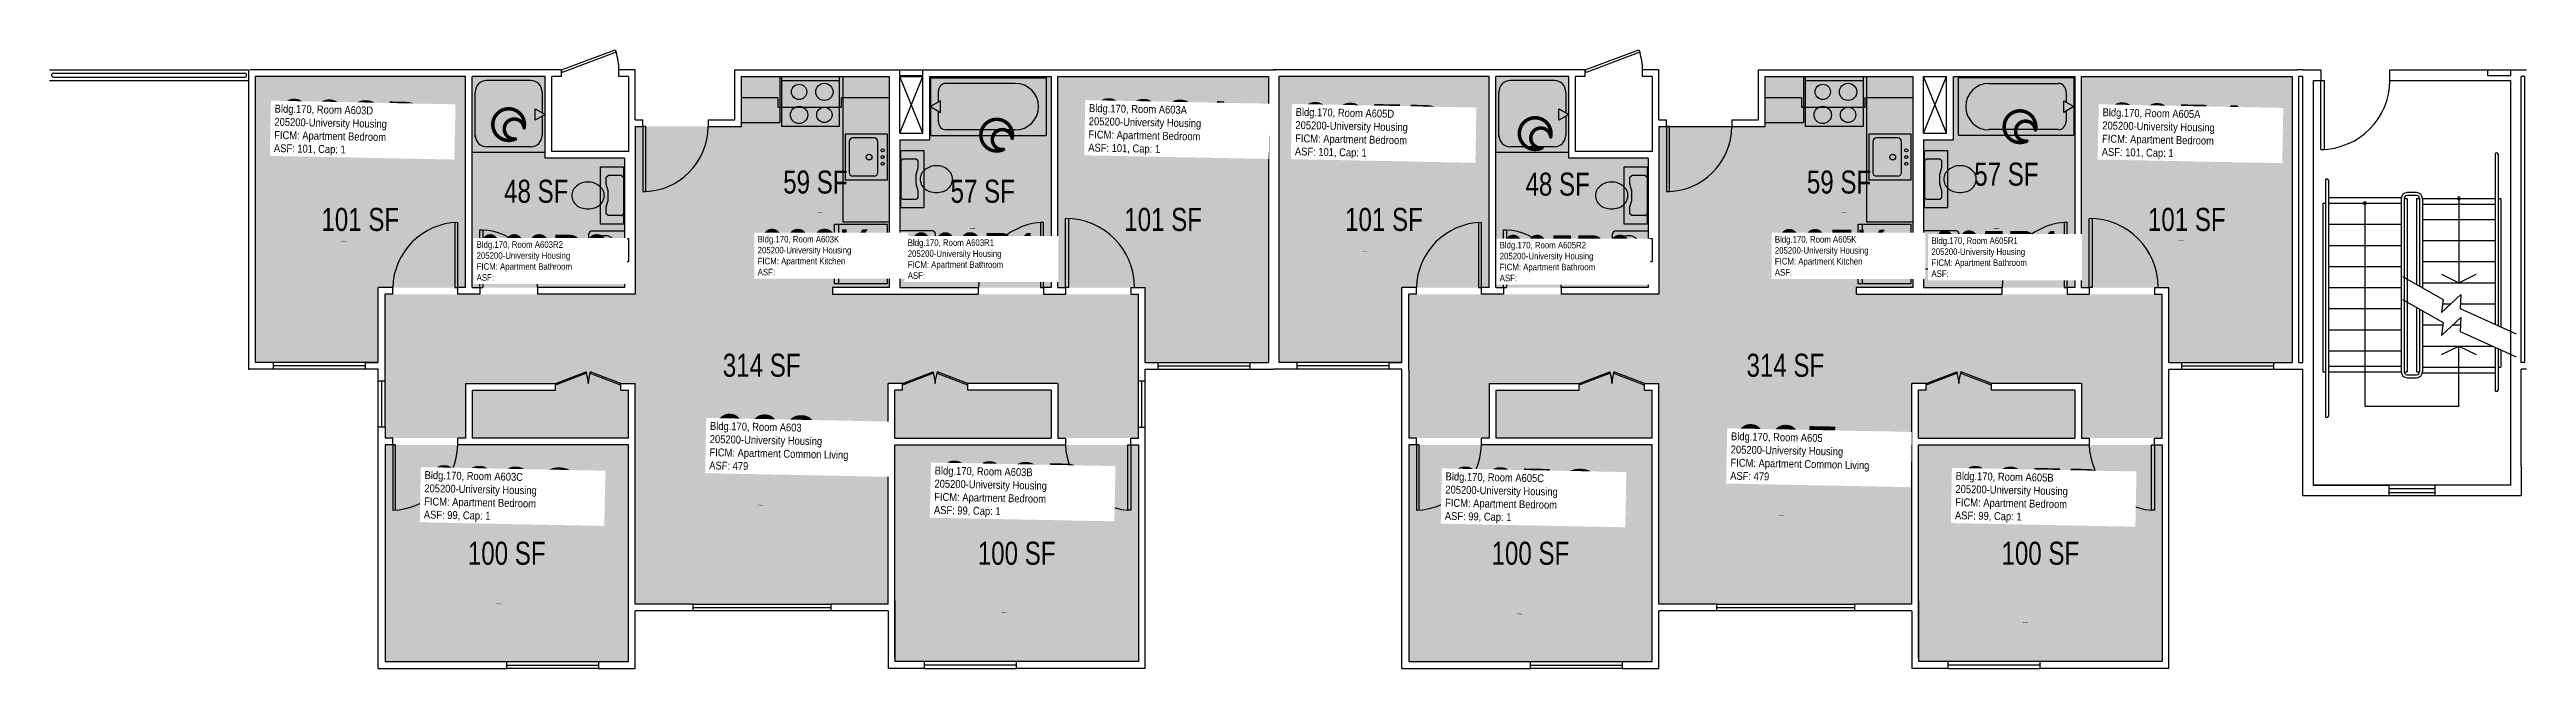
# Model space of a CAD drawing. Header units: inches. Extents: x -88 to 2437, y -52 to 1673.
# Drawn here: x 610 to 1902, y -52 to 271 of the extents above; entities that cross this region are included whole.
import ezdxf
from ezdxf.enums import TextEntityAlignment as Align

# ---------------------------------------------------------------- set-up
doc = ezdxf.new("R2010")
doc.units = ezdxf.units.IN
doc.header["$LTSCALE"] = 10
doc.header["$MEASUREMENT"] = 0
doc.layers.get('0').update_dxf_attribs({"linetype": 'CONTINUOUS'})
for name, color, linetype in [('A-DOOR', 2, 'CONTINUOUS'), ('A-FLOR', 3, 'CONTINUOUS'), ('A-GLAZ', 1, 'CONTINUOUS'), ('A-IDEN-ICON', 4, 'CONTINUOUS'), ('A-IDEN-RNUM', 7, 'CONTINUOUS'), ('A-IDEN-SNUM', 4, 'CONTINUOUS'), ('A-IDEN-VNUM', 4, 'CONTINUOUS'), ('A-WALL', 5, 'CONTINUOUS'), ('AREA-TEXT', 3, 'CONTINUOUS'), ('Rooms-Category-Color', 7, 'CONTINUOUS'), ('Rooms-College-Color', 7, 'CONTINUOUS'), ('Rooms-Department-Color', 7, 'CONTINUOUS'), ('Rooms-Division-Color', 7, 'CONTINUOUS'), ('Rooms-Information', 7, 'CONTINUOUS')]:
    doc.layers.add(name, color=color, linetype=linetype)
doc.styles.add('CP_AREA', font='arial.ttf', dxfattribs={"height": 15})
doc.styles.add('CP_ROOMSNUMBER', font='arial.ttf', dxfattribs={"height": 1})
doc.styles.add('CP_ROOMVNUMBER', font='arial.ttf', dxfattribs={"width": 0.85, "height": 0.075})

msp = doc.modelspace()

# ---------------------------------------------------------------- texts
at = {"layer": 'A-IDEN-RNUM', "style": 'CP_ROOMSNUMBER'}
for s, p in [('0603-K0', (1010.8, 185.7)), ('0605-K0', (1544.8, 185.7)), ('0603-R2', (865.7, 173.5)), ('0603-R1', (1090.5, 177.5)), ('0605-R2', (1399.7, 173.5)), ('0605-R1', (1624.5, 177.5))]:
    msp.add_text(s, height=0.36, dxfattribs=at).set_placement(p)
for s, rotation, p in [('0603-D0', 358.9, (762.6, 170.9)), ('0603-A0', 358.8673, (1188.2, 176.7)), ('0605-A0', 358.8673, (1720.8, 171.3)), ('0605-D0', 358.9, (1295.2, 165.5)), ('0603-00', 358.9, (980, 33.3)), ('0605-00', 358.9, (1512.6, 27.9)), ('0603-C0', 358.8673, (843.1, -18.1)), ('0603-B0', 358.9, (1107.1, -22.5)), ('0605-C0', 358.8673, (1375.7, -23.5)), ('0605-B0', 358.9, (1639.7, -27.9))]:
    msp.add_text(s, height=0.36, rotation=rotation, dxfattribs=at).set_placement(p)
at = {"layer": 'A-IDEN-SNUM', "style": 'CP_ROOMSNUMBER'}
for s, p in [('1700A603K0', (1010.8, 185.7)), ('1700A605K0', (1544.8, 185.7)), ('1700A603R2', (865.7, 173.5)), ('1700A603R1', (1090.5, 177.5)), ('1700A605R2', (1399.7, 173.5)), ('1700A605R1', (1624.5, 177.5))]:
    msp.add_text(s, height=0.36, dxfattribs=at).set_placement(p)
for s, rotation, p in [('1700A603D0', 358.9, (762.6, 170.9)), ('1700A603A0', 358.8673, (1188.2, 176.7)), ('1700A605A0', 358.8673, (1720.8, 171.3)), ('1700A605D0', 358.9, (1295.2, 165.5)), ('1700A60300', 358.9, (980, 33.3)), ('1700A60500', 358.9, (1512.6, 27.9)), ('1700A603C0', 358.8673, (843.1, -18.1)), ('1700A603B0', 358.9, (1107.1, -22.5)), ('1700A605C0', 358.8673, (1375.7, -23.5)), ('1700A605B0', 358.9, (1639.7, -27.9))]:
    msp.add_text(s, height=0.36, rotation=rotation, dxfattribs=at).set_placement(p)
at = {"layer": 'A-IDEN-VNUM', "style": 'CP_ROOMVNUMBER', "width": 0.85}
for s, rotation, p in [('603A', 358.8713, (1152.1, 216.6)), ('603D', 358.8673, (727.3, 216.3)), ('605D', 358.8673, (1259.9, 214.6)), ('605A', 358.8713, (1680.8, 214.4)), ('603', 358.8673, (954.4, 52.1)), ('605', 358.8673, (1487, 46.7)), ('603C', 358.8673, (805.5, 25.3)), ('603B', 358.8673, (1071.6, 27.7)), ('605C', 358.8673, (1338.1, 24.6)), ('605B', 358.8673, (1604.2, 24.9))]:
    msp.add_text(s, height=28.8, rotation=rotation, dxfattribs=at).set_placement(p)
at = {"layer": 'A-IDEN-VNUM', "style": 'CP_ROOMVNUMBER'}
for s, width, p in [('603R2', 0.7, (833.1, 150.4)), ('603K', 0.75, (979.7, 153.2, 0)), ('603R1', 0.7, (1058, 151.4)), ('605R2', 0.7, (1366.8, 150.1)), ('605K', 0.75, (1510.3, 153.1, 0)), ('605R1', 0.7, (1592, 152.4))]:
    msp.add_text(s, height=24, dxfattribs=dict(at, width=width)).set_placement(p)
at = {"layer": 'AREA-TEXT', "style": 'CP_AREA', "width": 0.75}
for s, p in [('59 SF', (1009.8, 201.9)), ('48 SF', (1397, 200.8)), ('59 SF', (1543.8, 201.9)), ('57 SF', (1631.1, 206)), ('48 SF', (864.2, 197.1)), ('57 SF', (1097.1, 197.1)), ('101 SF', (772.4, 182.4)), ('101 SF', (1191.2, 182.4)), ('101 SF', (1306.4, 182.4)), ('101 SF', (1725.2, 182.4)), ('314 SF', (981.8, 106.4)), ('314 SF', (1515.8, 106.4)), ('100 SF', (848.8, 8.4)), ('100 SF', (1114.8, 8.4)), ('100 SF', (1382.8, 8.4)), ('100 SF', (1648.8, 8.4))]:
    msp.add_text(s, height=12, dxfattribs=at).set_placement(p, align=Align.MIDDLE_CENTER)

# ---------------------------------------------------------------- blocks, each defined once
blk = doc.blocks.new('CPBATH')
at = {"color": 0, "linetype": 'ByBlock', "const_width": 0.0127}
for points in [[(0.0571, 0.0168, 0.861492), (-0.0551, 0, 1)], [(-0.0551, 0, 0.726902), (0.0487, -0.0337, 1)], [(0.0571, 0.0168, 0.729002), (-0.0084, -0.0042, 1)], [(-0.0084, -0.0042, 0.609468), (0.0487, -0.0337, 1)]]:
    blk.add_lwpolyline(points, format="xyb", dxfattribs=at)
at = {"color": 0, "linetype": 'ByBlock', "const_width": 0.00637}
for points in [[(0.0544, 0.0152, 1), (0.0599, 0.0184, 1)], [(0.0459, -0.0353, 1), (0.0515, -0.0321, 1)]]:
    blk.add_lwpolyline(points, format="xyb", close=True, dxfattribs=at)

# ---------------------------------------------------------------- hatches: boundary and pattern name
at = {"layer": 'Rooms-Category-Color', "true_color": 0x728ef3}
for points in [[(781.8, 107.9), (717.6, 107.9), (717.6, 256.9), (827.3, 256.9), (827.3, 146.9), (781.8, 146.9)], [(868.8, 256.9), (868.8, 214.4), (910.3, 214.4), (910.3, 146.9), (830.8, 146.9), (830.8, 256.9)], [(971.3, 256.9), (1048.3, 256.9), (1048.3, 146.9), (971.3, 146.9)], [(1069.3, 256.9), (1132.8, 256.9), (1132.8, 146.9), (1053.8, 146.9), (1053.8, 223.9), (1069.3, 223.9)], [(1136.3, 256.9), (1246.1, 256.9), (1246.1, 107.9), (1181.8, 107.9), (1181.8, 146.9), (1136.3, 146.9)], [(1315.8, 107.9), (1251.6, 107.9), (1251.6, 256.9), (1361.3, 256.9), (1361.3, 146.9), (1315.8, 146.9)], [(1402.8, 256.9), (1402.8, 214.4), (1444.3, 214.4), (1444.3, 146.9), (1364.8, 146.9), (1364.8, 256.9)], [(1505.3, 256.9), (1582.3, 256.9), (1582.3, 146.9), (1505.3, 146.9)], [(1603.3, 256.9), (1666.8, 256.9), (1666.8, 146.9), (1587.8, 146.9), (1587.8, 223.9), (1603.3, 223.9)], [(1670.3, 256.9), (1780.1, 256.9), (1780.1, 107.9), (1715.8, 107.9), (1715.8, 146.9), (1670.3, 146.9)], [(785.3, 68.4), (785.3, 143.4), (915.8, 143.4), (915.8, 230.9), (971.3, 230.9), (971.3, 146.9), (1018.8, 146.9), (1018.8, 143.4), (1178.3, 143.4), (1178.3, 68.4), (1136.3, 68.4), (1136.3, 96.9), (1089.3, 96.9), (1089.3, 93.4), (1132.8, 93.4), (1132.8, 68.4), (1051.3, 68.4), (1051.3, 93.4), (1055.3, 93.4), (1055.3, 96.9), (1047.8, 96.9), (1047.8, -18.1), (915.8, -18.1), (915.8, 96.9), (908.3, 96.9), (908.3, 93.4), (912.3, 93.4), (912.3, 68.4), (830.8, 68.4), (830.8, 93.4), (874.3, 93.4), (874.3, 96.9), (827.3, 96.9), (827.3, 68.4)], [(1319.3, 68.4), (1319.3, 143.4), (1449.8, 143.4), (1449.8, 230.9), (1505.3, 230.9), (1505.3, 146.9), (1552.8, 146.9), (1552.8, 143.4), (1712.3, 143.4), (1712.3, 68.4), (1670.3, 68.4), (1670.3, 96.9), (1623.3, 96.9), (1623.3, 93.4), (1666.8, 93.4), (1666.8, 68.4), (1585.3, 68.4), (1585.3, 93.4), (1589.3, 93.4), (1589.3, 96.9), (1581.8, 96.9), (1581.8, -18.1), (1449.8, -18.1), (1449.8, 96.9), (1442.3, 96.9), (1442.3, 93.4), (1446.3, 93.4), (1446.3, 68.4), (1364.8, 68.4), (1364.8, 93.4), (1408.3, 93.4), (1408.3, 96.9), (1361.3, 96.9), (1361.3, 68.4)], [(912.3, 64.9), (785.3, 64.9), (785.3, -48.1), (912.3, -48.1)], [(1051.3, 64.9), (1178.3, 64.9), (1178.3, -48.1), (1051.3, -48.1)], [(1446.3, 64.9), (1319.3, 64.9), (1319.3, -48.1), (1446.3, -48.1)], [(1585.3, 64.9), (1712.3, 64.9), (1712.3, -48.1), (1585.3, -48.1)]]:
    msp.add_hatch(color=171, dxfattribs=at).paths.add_polyline_path(points)
at = {"layer": 'Rooms-College-Color', "true_color": 0xadadad}
for points in [[(781.8, 107.9), (717.6, 107.9), (717.6, 256.9), (827.3, 256.9), (827.3, 146.9), (781.8, 146.9)], [(868.8, 256.9), (868.8, 214.4), (910.3, 214.4), (910.3, 146.9), (830.8, 146.9), (830.8, 256.9)], [(971.3, 256.9), (1048.3, 256.9), (1048.3, 146.9), (971.3, 146.9)], [(1069.3, 256.9), (1132.8, 256.9), (1132.8, 146.9), (1053.8, 146.9), (1053.8, 223.9), (1069.3, 223.9)], [(1136.3, 256.9), (1246.1, 256.9), (1246.1, 107.9), (1181.8, 107.9), (1181.8, 146.9), (1136.3, 146.9)], [(1315.8, 107.9), (1251.6, 107.9), (1251.6, 256.9), (1361.3, 256.9), (1361.3, 146.9), (1315.8, 146.9)], [(1402.8, 256.9), (1402.8, 214.4), (1444.3, 214.4), (1444.3, 146.9), (1364.8, 146.9), (1364.8, 256.9)], [(1505.3, 256.9), (1582.3, 256.9), (1582.3, 146.9), (1505.3, 146.9)], [(1603.3, 256.9), (1666.8, 256.9), (1666.8, 146.9), (1587.8, 146.9), (1587.8, 223.9), (1603.3, 223.9)], [(1670.3, 256.9), (1780.1, 256.9), (1780.1, 107.9), (1715.8, 107.9), (1715.8, 146.9), (1670.3, 146.9)], [(785.3, 68.4), (785.3, 143.4), (915.8, 143.4), (915.8, 230.9), (971.3, 230.9), (971.3, 146.9), (1018.8, 146.9), (1018.8, 143.4), (1178.3, 143.4), (1178.3, 68.4), (1136.3, 68.4), (1136.3, 96.9), (1089.3, 96.9), (1089.3, 93.4), (1132.8, 93.4), (1132.8, 68.4), (1051.3, 68.4), (1051.3, 93.4), (1055.3, 93.4), (1055.3, 96.9), (1047.8, 96.9), (1047.8, -18.1), (915.8, -18.1), (915.8, 96.9), (908.3, 96.9), (908.3, 93.4), (912.3, 93.4), (912.3, 68.4), (830.8, 68.4), (830.8, 93.4), (874.3, 93.4), (874.3, 96.9), (827.3, 96.9), (827.3, 68.4)], [(1319.3, 68.4), (1319.3, 143.4), (1449.8, 143.4), (1449.8, 230.9), (1505.3, 230.9), (1505.3, 146.9), (1552.8, 146.9), (1552.8, 143.4), (1712.3, 143.4), (1712.3, 68.4), (1670.3, 68.4), (1670.3, 96.9), (1623.3, 96.9), (1623.3, 93.4), (1666.8, 93.4), (1666.8, 68.4), (1585.3, 68.4), (1585.3, 93.4), (1589.3, 93.4), (1589.3, 96.9), (1581.8, 96.9), (1581.8, -18.1), (1449.8, -18.1), (1449.8, 96.9), (1442.3, 96.9), (1442.3, 93.4), (1446.3, 93.4), (1446.3, 68.4), (1364.8, 68.4), (1364.8, 93.4), (1408.3, 93.4), (1408.3, 96.9), (1361.3, 96.9), (1361.3, 68.4)], [(912.3, 64.9), (785.3, 64.9), (785.3, -48.1), (912.3, -48.1)], [(1051.3, 64.9), (1178.3, 64.9), (1178.3, -48.1), (1051.3, -48.1)], [(1446.3, 64.9), (1319.3, 64.9), (1319.3, -48.1), (1446.3, -48.1)], [(1585.3, 64.9), (1712.3, 64.9), (1712.3, -48.1), (1585.3, -48.1)]]:
    msp.add_hatch(color=253, dxfattribs=at).paths.add_polyline_path(points)
at = {"layer": 'Rooms-Department-Color', "true_color": 0x604aed}
for points in [[(781.8, 107.9), (717.6, 107.9), (717.6, 256.9), (827.3, 256.9), (827.3, 146.9), (781.8, 146.9)], [(868.8, 256.9), (868.8, 214.4), (910.3, 214.4), (910.3, 146.9), (830.8, 146.9), (830.8, 256.9)], [(971.3, 256.9), (1048.3, 256.9), (1048.3, 146.9), (971.3, 146.9)], [(1069.3, 256.9), (1132.8, 256.9), (1132.8, 146.9), (1053.8, 146.9), (1053.8, 223.9), (1069.3, 223.9)], [(1136.3, 256.9), (1246.1, 256.9), (1246.1, 107.9), (1181.8, 107.9), (1181.8, 146.9), (1136.3, 146.9)], [(1315.8, 107.9), (1251.6, 107.9), (1251.6, 256.9), (1361.3, 256.9), (1361.3, 146.9), (1315.8, 146.9)], [(1402.8, 256.9), (1402.8, 214.4), (1444.3, 214.4), (1444.3, 146.9), (1364.8, 146.9), (1364.8, 256.9)], [(1505.3, 256.9), (1582.3, 256.9), (1582.3, 146.9), (1505.3, 146.9)], [(1603.3, 256.9), (1666.8, 256.9), (1666.8, 146.9), (1587.8, 146.9), (1587.8, 223.9), (1603.3, 223.9)], [(1670.3, 256.9), (1780.1, 256.9), (1780.1, 107.9), (1715.8, 107.9), (1715.8, 146.9), (1670.3, 146.9)], [(785.3, 68.4), (785.3, 143.4), (915.8, 143.4), (915.8, 230.9), (971.3, 230.9), (971.3, 146.9), (1018.8, 146.9), (1018.8, 143.4), (1178.3, 143.4), (1178.3, 68.4), (1136.3, 68.4), (1136.3, 96.9), (1089.3, 96.9), (1089.3, 93.4), (1132.8, 93.4), (1132.8, 68.4), (1051.3, 68.4), (1051.3, 93.4), (1055.3, 93.4), (1055.3, 96.9), (1047.8, 96.9), (1047.8, -18.1), (915.8, -18.1), (915.8, 96.9), (908.3, 96.9), (908.3, 93.4), (912.3, 93.4), (912.3, 68.4), (830.8, 68.4), (830.8, 93.4), (874.3, 93.4), (874.3, 96.9), (827.3, 96.9), (827.3, 68.4)], [(1319.3, 68.4), (1319.3, 143.4), (1449.8, 143.4), (1449.8, 230.9), (1505.3, 230.9), (1505.3, 146.9), (1552.8, 146.9), (1552.8, 143.4), (1712.3, 143.4), (1712.3, 68.4), (1670.3, 68.4), (1670.3, 96.9), (1623.3, 96.9), (1623.3, 93.4), (1666.8, 93.4), (1666.8, 68.4), (1585.3, 68.4), (1585.3, 93.4), (1589.3, 93.4), (1589.3, 96.9), (1581.8, 96.9), (1581.8, -18.1), (1449.8, -18.1), (1449.8, 96.9), (1442.3, 96.9), (1442.3, 93.4), (1446.3, 93.4), (1446.3, 68.4), (1364.8, 68.4), (1364.8, 93.4), (1408.3, 93.4), (1408.3, 96.9), (1361.3, 96.9), (1361.3, 68.4)], [(912.3, 64.9), (785.3, 64.9), (785.3, -48.1), (912.3, -48.1)], [(1051.3, 64.9), (1178.3, 64.9), (1178.3, -48.1), (1051.3, -48.1)], [(1446.3, 64.9), (1319.3, 64.9), (1319.3, -48.1), (1446.3, -48.1)], [(1585.3, 64.9), (1712.3, 64.9), (1712.3, -48.1), (1585.3, -48.1)]]:
    msp.add_hatch(color=173, dxfattribs=at).paths.add_polyline_path(points)
at = {"layer": 'Rooms-Division-Color', "true_color": 0x604aed}
for points in [[(781.8, 107.9), (717.6, 107.9), (717.6, 256.9), (827.3, 256.9), (827.3, 146.9), (781.8, 146.9)], [(868.8, 256.9), (868.8, 214.4), (910.3, 214.4), (910.3, 146.9), (830.8, 146.9), (830.8, 256.9)], [(971.3, 256.9), (1048.3, 256.9), (1048.3, 146.9), (971.3, 146.9)], [(1069.3, 256.9), (1132.8, 256.9), (1132.8, 146.9), (1053.8, 146.9), (1053.8, 223.9), (1069.3, 223.9)], [(1136.3, 256.9), (1246.1, 256.9), (1246.1, 107.9), (1181.8, 107.9), (1181.8, 146.9), (1136.3, 146.9)], [(1315.8, 107.9), (1251.6, 107.9), (1251.6, 256.9), (1361.3, 256.9), (1361.3, 146.9), (1315.8, 146.9)], [(1402.8, 256.9), (1402.8, 214.4), (1444.3, 214.4), (1444.3, 146.9), (1364.8, 146.9), (1364.8, 256.9)], [(1505.3, 256.9), (1582.3, 256.9), (1582.3, 146.9), (1505.3, 146.9)], [(1603.3, 256.9), (1666.8, 256.9), (1666.8, 146.9), (1587.8, 146.9), (1587.8, 223.9), (1603.3, 223.9)], [(1670.3, 256.9), (1780.1, 256.9), (1780.1, 107.9), (1715.8, 107.9), (1715.8, 146.9), (1670.3, 146.9)], [(785.3, 68.4), (785.3, 143.4), (915.8, 143.4), (915.8, 230.9), (971.3, 230.9), (971.3, 146.9), (1018.8, 146.9), (1018.8, 143.4), (1178.3, 143.4), (1178.3, 68.4), (1136.3, 68.4), (1136.3, 96.9), (1089.3, 96.9), (1089.3, 93.4), (1132.8, 93.4), (1132.8, 68.4), (1051.3, 68.4), (1051.3, 93.4), (1055.3, 93.4), (1055.3, 96.9), (1047.8, 96.9), (1047.8, -18.1), (915.8, -18.1), (915.8, 96.9), (908.3, 96.9), (908.3, 93.4), (912.3, 93.4), (912.3, 68.4), (830.8, 68.4), (830.8, 93.4), (874.3, 93.4), (874.3, 96.9), (827.3, 96.9), (827.3, 68.4)], [(1319.3, 68.4), (1319.3, 143.4), (1449.8, 143.4), (1449.8, 230.9), (1505.3, 230.9), (1505.3, 146.9), (1552.8, 146.9), (1552.8, 143.4), (1712.3, 143.4), (1712.3, 68.4), (1670.3, 68.4), (1670.3, 96.9), (1623.3, 96.9), (1623.3, 93.4), (1666.8, 93.4), (1666.8, 68.4), (1585.3, 68.4), (1585.3, 93.4), (1589.3, 93.4), (1589.3, 96.9), (1581.8, 96.9), (1581.8, -18.1), (1449.8, -18.1), (1449.8, 96.9), (1442.3, 96.9), (1442.3, 93.4), (1446.3, 93.4), (1446.3, 68.4), (1364.8, 68.4), (1364.8, 93.4), (1408.3, 93.4), (1408.3, 96.9), (1361.3, 96.9), (1361.3, 68.4)], [(912.3, 64.9), (785.3, 64.9), (785.3, -48.1), (912.3, -48.1)], [(1051.3, 64.9), (1178.3, 64.9), (1178.3, -48.1), (1051.3, -48.1)], [(1446.3, 64.9), (1319.3, 64.9), (1319.3, -48.1), (1446.3, -48.1)], [(1585.3, 64.9), (1712.3, 64.9), (1712.3, -48.1), (1585.3, -48.1)]]:
    msp.add_hatch(color=173, dxfattribs=at).paths.add_polyline_path(points)

# ---------------------------------------------------------------- linework, layer by layer
for p, q in [((832.3, 225.3), (832.3, 248.8)), ((861.3, 254.8), (838.3, 254.8)), ((867.3, 248.8), (867.3, 237.9)), ((990.3, 245.8), (971.3, 245.8)), ((990.3, 245.8), (990.3, 240.9)), ((991.3, 256.9), (991.3, 232.9)), ((992.3, 230.9), (992.3, 256.9)), ((992.3, 254.8), (1022.3, 254.8)), ((1022.3, 256.9), (1022.3, 230.9)), ((1048.3, 245.8), (1023.2, 245.8)), ((1023.2, 245.8), (1023.2, 240.9)), ((1024.3, 180.9), (1024.3, 256.9)), ((1069.9, 256.2), (1069.9, 226.2)), ((1069.9, 256.2), (1130.2, 256.2)), ((1073.9, 249.3), (1073.9, 243.6)), ((1114.1, 253.3), (1078, 253.3)), ((1130.2, 256.2), (1130.2, 226.2)), ((1366.3, 225.3), (1366.3, 248.8)), ((1395.3, 254.8), (1372.3, 254.8)), ((1401.3, 248.8), (1401.3, 237.9)), ((1524.3, 245.8), (1505.3, 245.8)), ((1524.3, 245.8), (1524.3, 240.9)), ((1525.3, 256.9), (1525.3, 232.9)), ((1526.3, 230.9), (1526.3, 256.9)), ((1526.3, 254.8), (1556.3, 254.8)), ((1556.3, 256.9), (1556.3, 230.9)), ((1582.3, 245.8), (1557.2, 245.8)), ((1557.2, 245.8), (1557.2, 240.9)), ((1558.3, 180.9), (1558.3, 256.9)), ((1605.9, 256.2), (1605.9, 226.2)), ((1666.2, 256.2), (1605.9, 256.2)), ((1622, 253.3), (1658.1, 253.3)), ((1662.2, 249.3), (1662.2, 243.6)), ((1666.2, 256.2), (1666.2, 226.2)), ((863.6, 234.1), (863.6, 240.1)), ((863.6, 240.1), (868.8, 237.1)), ((868.8, 237.1), (863.6, 234.1)), ((867.3, 236.2), (867.3, 226.3)), ((971.3, 232.9), (991.3, 232.9)), ((990.3, 240.9), (1023.2, 240.9)), ((1075.1, 244.2), (1069.9, 241.2)), ((1069.9, 241.2), (1075.1, 238.2)), ((1073.9, 238.9), (1073.9, 233.2)), ((1075.1, 238.2), (1075.1, 244.2)), ((1397.6, 234.1), (1397.6, 240.1)), ((1397.6, 240.1), (1402.8, 237.1)), ((1402.8, 237.1), (1397.6, 234.1)), ((1401.3, 236.2), (1401.3, 226.3)), ((1505.3, 232.9), (1525.3, 232.9)), ((1524.3, 240.9), (1557.2, 240.9)), ((1661, 238.2), (1661, 244.2)), ((1661, 244.2), (1666.2, 241.2)), ((1666.2, 241.2), (1661, 238.2)), ((1662.2, 238.9), (1662.2, 233.2)), ((861.3, 220.3), (838.3, 220.3)), ((1022.3, 230.9), (992.3, 230.9)), ((1025.4, 226.9), (1025.4, 202.9)), ((1047.4, 226.9), (1025.4, 226.9)), ((1027.4, 222.9), (1027.4, 206.9)), ((1040.4, 224.9), (1029.4, 224.9)), ((1042.4, 206.9), (1042.4, 222.9)), ((1047.4, 202.9), (1047.4, 226.9)), ((1069.9, 226.2), (1130.2, 226.2)), ((1078, 229.2), (1114.1, 229.2)), ((1395.3, 220.3), (1372.3, 220.3)), ((1556.3, 230.9), (1526.3, 230.9)), ((1559.4, 226.9), (1559.4, 202.9)), ((1581.4, 226.9), (1559.4, 226.9)), ((1561.4, 222.9), (1561.4, 206.9)), ((1574.4, 224.9), (1563.4, 224.9)), ((1576.4, 206.9), (1576.4, 222.9)), ((1581.4, 202.9), (1581.4, 226.9)), ((1666.2, 226.2), (1605.9, 226.2)), ((1658.1, 229.2), (1622, 229.2)), ((830.8, 217.4), (868.8, 217.4)), ((897.7, 209.9), (909.7, 209.9)), ((897.7, 179.9), (897.7, 209.9)), ((909.7, 209.9), (909.7, 179.9)), ((1054.4, 218.4), (1066.4, 218.4)), ((1054.4, 188.4), (1054.4, 218.4)), ((1055.3, 213.7), (1054.4, 212.9)), ((1054.4, 212.9), (1054.4, 194)), ((1062.3, 213.9), (1055.6, 213.9)), ((1062.4, 205.9), (1063.4, 209.4)), ((1063.4, 212.9), (1062.6, 213.7)), ((1063.4, 209.4), (1063.4, 212.9)), ((1066.4, 218.4), (1066.4, 188.4)), ((1364.8, 217.4), (1402.8, 217.4)), ((1431.7, 209.9), (1443.7, 209.9)), ((1431.7, 179.9), (1431.7, 209.9)), ((1443.7, 209.9), (1443.7, 179.9)), ((1588.4, 218.4), (1600.4, 218.4)), ((1588.4, 188.4), (1588.4, 218.4)), ((1589.3, 213.7), (1588.4, 212.9)), ((1588.4, 212.9), (1588.4, 194)), ((1596.3, 213.9), (1589.6, 213.9)), ((1596.4, 205.9), (1597.4, 209.4)), ((1597.4, 212.9), (1596.6, 213.7)), ((1597.4, 209.4), (1597.4, 212.9)), ((1600.4, 218.4), (1600.4, 188.4)), ((900.7, 204.4), (901.6, 205.2)), ((900.7, 200.9), (900.7, 204.4)), ((901.7, 197.4), (900.7, 200.8)), ((901.7, 192.4), (901.7, 197.3)), ((901.9, 205.4), (908.5, 205.4)), ((908.8, 205.2), (909.7, 204.4)), ((909.7, 204.4), (909.7, 185.5)), ((1047.4, 202.9), (1025.4, 202.9)), ((1040.4, 204.9), (1029.4, 204.9)), ((1062.4, 200.9), (1062.4, 205.8)), ((1063.4, 197.4), (1062.4, 200.8)), ((1063.4, 194), (1063.4, 197.4)), ((1434.7, 204.4), (1435.6, 205.2)), ((1434.7, 200.9), (1434.7, 204.4)), ((1435.7, 197.4), (1434.7, 200.8)), ((1435.7, 192.4), (1435.7, 197.3)), ((1435.9, 205.4), (1442.5, 205.4)), ((1442.8, 205.2), (1443.7, 204.4)), ((1443.7, 204.4), (1443.7, 185.5)), ((1581.4, 202.9), (1559.4, 202.9)), ((1574.4, 204.9), (1563.4, 204.9)), ((1596.4, 200.9), (1596.4, 205.8)), ((1597.4, 197.4), (1596.4, 200.8)), ((1597.4, 194), (1597.4, 197.4)), ((900.7, 188.9), (901.7, 192.3)), ((900.7, 185.5), (900.7, 188.8)), ((901.7, 184.4), (900.8, 185.2)), ((908.5, 184.4), (901.7, 184.4)), ((909.6, 185.2), (908.8, 184.5)), ((1066.4, 188.4), (1054.4, 188.4)), ((1054.6, 193.7), (1055.4, 192.9)), ((1055.4, 192.9), (1062.4, 192.9)), ((1062.4, 192.9), (1063.3, 193.7)), ((1434.7, 188.9), (1435.7, 192.3)), ((1434.7, 185.5), (1434.7, 188.8)), ((1435.7, 184.4), (1434.8, 185.2)), ((1442.5, 184.4), (1435.7, 184.4)), ((1443.6, 185.2), (1442.8, 184.5)), ((1600.4, 188.4), (1588.4, 188.4)), ((1588.6, 193.7), (1589.4, 192.9)), ((1589.4, 192.9), (1596.4, 192.9)), ((1596.4, 192.9), (1597.3, 193.7)), ((891.7, 157.9), (891.7, 174.9)), ((893.2, 176.4), (910.3, 176.4)), ((909.7, 179.9), (897.7, 179.9)), ((1019.8, 148.9), (1019.8, 179.9)), ((1019.8, 179.9), (1047.3, 179.9)), ((1022.1, 148.9), (1022.1, 179.9)), ((1048.3, 180.9), (1024.3, 180.9)), ((1047.3, 179.9), (1047.3, 148.9)), ((1070.9, 176.4), (1053.8, 176.4)), ((1072.4, 157.9), (1072.4, 174.9)), ((1425.7, 157.9), (1425.7, 174.9)), ((1427.2, 176.4), (1444.3, 176.4)), ((1443.7, 179.9), (1431.7, 179.9)), ((1553.8, 148.9), (1553.8, 179.9)), ((1553.8, 179.9), (1581.3, 179.9)), ((1556.1, 148.9), (1556.1, 179.9)), ((1582.3, 180.9), (1558.3, 180.9)), ((1581.3, 179.9), (1581.3, 148.9)), ((1604.9, 176.4), (1587.8, 176.4)), ((1606.4, 157.9), (1606.4, 174.9)), ((893.2, 156.4), (910.3, 156.4)), ((1070.9, 156.4), (1053.8, 156.4)), ((1427.2, 156.4), (1444.3, 156.4)), ((1604.9, 156.4), (1587.8, 156.4)), ((1047.3, 148.9), (1019.8, 148.9)), ((1581.3, 148.9), (1553.8, 148.9))]:
    msp.add_line(p, q)
for centre, radius in [((1001.3, 248.9), 4), ((1014.5, 248.9), 4.5), ((1535.3, 248.9), 4), ((1548.5, 248.9), 4.5), ((1001.3, 236.9), 4.5), ((1014.5, 236.9), 4), ((1535.3, 236.9), 4.5), ((1548.5, 236.9), 4), ((1037.8, 214.9), 1.5), ((1044.9, 218.4), 0.791), ((1044.9, 214.9), 0.791), ((1044.9, 211.4), 0.791), ((1571.8, 214.9), 1.5), ((1578.9, 218.4), 0.791), ((1578.9, 214.9), 0.791), ((1578.9, 211.4), 0.791)]:
    msp.add_circle(centre, radius)
for centre, radius, start, end in [((838.3, 248.8), 6, 90, 180), ((861.3, 248.8), 6, 0, 90), ((1078, 249.3), 4.02, 90, 180), ((1114.1, 241.2), 12.1, 270, 90), ((1372.3, 248.8), 6, 90, 180), ((1395.3, 248.8), 6, 0, 90), ((1622, 241.2), 12.1, 90, 270), ((1658.1, 249.3), 4.02, 0, 90), ((1078, 233.2), 4.02, 180, 270), ((1658.1, 233.2), 4.02, 270, 0), ((838.3, 226.3), 6, 180, 270), ((861.3, 226.3), 6, 270, 0), ((1029.4, 222.9), 2, 90, 180), ((1040.4, 222.9), 2, 0, 90), ((1372.3, 226.3), 6, 180, 270), ((1395.3, 226.3), 6, 270, 0), ((1563.4, 222.9), 2, 90, 180), ((1574.4, 222.9), 2, 0, 90), ((1029.4, 206.9), 2, 180, 270), ((1040.4, 206.9), 2, 270, 0), ((1055.6, 213.4), 0.418, 90, 135), ((1062.3, 213.4), 0.418, 45, 90), ((1071.5, 202.7), 7.26, 129.4725, 153.2988), ((1072.4, 201.7), 8.59, 108.8354, 129.4725), ((1072.9, 200.1), 10.3, 90, 108.8354), ((1073.5, 202.5), 7.87, 71.1646, 93.7754), ((1072.9, 201), 9.43, 50.5275, 71.1646), ((1074.3, 202.7), 7.26, 26.7012, 50.5275), ((1563.4, 206.9), 2, 180, 270), ((1574.4, 206.9), 2, 270, 0), ((1589.6, 213.4), 0.418, 90, 135), ((1596.3, 213.4), 0.418, 45, 90), ((1605.5, 202.7), 7.26, 129.4725, 153.2988), ((1606.4, 201.7), 8.59, 108.8354, 129.4725), ((1606.9, 200.1), 10.3, 90, 108.8354), ((1607.5, 202.5), 7.87, 71.1646, 93.7754), ((1606.9, 201), 9.43, 50.5275, 71.1646), ((1608.3, 202.7), 7.26, 26.7012, 50.5275), ((888.5, 194.9), 5.8, 153.2988, 180), ((888.5, 194.9), 5.8, 180, 206.7012), ((889.8, 194.2), 7.26, 129.4725, 153.2988), ((891.2, 192.5), 9.43, 108.8354, 129.4725), ((890.7, 194), 7.87, 86.2246, 108.8354), ((891.2, 191.6), 10.3, 71.1646, 90), ((891.7, 193.2), 8.59, 50.5275, 71.1646), ((892.6, 194.2), 7.26, 26.7012, 50.5275), ((893.9, 194.9), 5.8, 0, 26.7012), ((893.9, 194.9), 5.8, 333.2988, 0), ((901.1, 200.9), 0.418, 180, 195.9454), ((901.9, 204.9), 0.418, 90, 135), ((901.3, 197.3), 0.418, 0, 15.9454), ((908.5, 204.9), 0.418, 45, 90), ((1054.8, 194), 0.418, 180, 225), ((1062.8, 205.8), 0.418, 164.0546, 180), ((1062.8, 200.9), 0.418, 180, 195.9454), ((1063, 194), 0.418, 315, 0), ((1070.2, 203.4), 5.8, 153.2988, 180), ((1070.2, 203.4), 5.8, 180, 206.7012), ((1071.5, 204), 7.26, 206.7012, 230.5275), ((1072.4, 205), 8.59, 230.5275, 251.1646), ((1072.9, 206.7), 10.3, 251.1646, 270), ((1072.9, 206.7), 10.3, 270, 288.8354), ((1073.5, 205), 8.59, 288.8354, 309.4725), ((1074.3, 204), 7.26, 309.4725, 333.2988), ((1075.6, 203.4), 5.8, 0, 26.7012), ((1075.6, 203.4), 5.8, 333.2988, 0), ((1422.5, 194.9), 5.8, 153.2988, 180), ((1422.5, 194.9), 5.8, 180, 206.7012), ((1423.8, 194.2), 7.26, 129.4725, 153.2988), ((1425.2, 192.5), 9.43, 108.8354, 129.4725), ((1424.7, 194), 7.87, 86.2246, 108.8354), ((1425.2, 191.6), 10.3, 71.1646, 90), ((1425.7, 193.2), 8.59, 50.5275, 71.1646), ((1426.6, 194.2), 7.26, 26.7012, 50.5275), ((1427.9, 194.9), 5.8, 0, 26.7012), ((1427.9, 194.9), 5.8, 333.2988, 0), ((1435.1, 200.9), 0.418, 180, 195.9454), ((1435.9, 204.9), 0.418, 90, 135), ((1435.3, 197.3), 0.418, 0, 15.9454), ((1442.5, 204.9), 0.418, 45, 90), ((1588.8, 194), 0.418, 180, 225), ((1596.8, 205.8), 0.418, 164.0546, 180), ((1596.8, 200.9), 0.418, 180, 195.9454), ((1597, 194), 0.418, 315, 0), ((1604.2, 203.4), 5.8, 153.2988, 180), ((1604.2, 203.4), 5.8, 180, 206.7012), ((1605.5, 204), 7.26, 206.7012, 230.5275), ((1606.4, 205), 8.59, 230.5275, 251.1646), ((1606.9, 206.7), 10.3, 251.1646, 270), ((1606.9, 206.7), 10.3, 270, 288.8354), ((1607.5, 205), 8.59, 288.8354, 309.4725), ((1608.3, 204), 7.26, 309.4725, 333.2988), ((1609.6, 203.4), 5.8, 0, 26.7012), ((1609.6, 203.4), 5.8, 333.2988, 0), ((889.8, 195.5), 7.26, 206.7012, 230.5275), ((890.6, 196.5), 8.59, 230.5275, 251.1646), ((891.2, 198.2), 10.3, 251.1646, 270), ((891.2, 198.2), 10.3, 270, 288.8354), ((891.7, 196.5), 8.59, 288.8354, 309.4725), ((892.6, 195.5), 7.26, 309.4725, 333.2988), ((901.1, 185.5), 0.418, 180, 225), ((901.3, 192.4), 0.418, 344.0546, 0), ((908.5, 184.8), 0.418, 270, 315), ((909.3, 185.5), 0.418, 315, 0), ((1423.8, 195.5), 7.26, 206.7012, 230.5275), ((1424.6, 196.5), 8.59, 230.5275, 251.1646), ((1425.2, 198.2), 10.3, 251.1646, 270), ((1425.2, 198.2), 10.3, 270, 288.8354), ((1425.7, 196.5), 8.59, 288.8354, 309.4725), ((1426.6, 195.5), 7.26, 309.4725, 333.2988), ((1435.1, 185.5), 0.418, 180, 225), ((1435.3, 192.4), 0.418, 344.0546, 0), ((1442.5, 184.8), 0.418, 270, 315), ((1443.3, 185.5), 0.418, 315, 0), ((893.2, 174.9), 1.5, 90, 180), ((902.7, 166.4), 9, 160.7706, 180), ((901.4, 166.8), 7.65, 139.8991, 160.7706), ((900.6, 167.5), 6.59, 116.1916, 139.8991), ((900.1, 168.5), 5.42, 90, 116.1916), ((900.1, 168.5), 5.42, 63.8084, 90), ((899.6, 167.5), 6.59, 40.1009, 63.8084), ((898.8, 166.8), 7.65, 19.2294, 40.1009), ((897.5, 166.4), 9, 0, 19.2294), ((1066.6, 166.4), 9, 160.7706, 180), ((1065.3, 166.8), 7.65, 139.8991, 160.7706), ((1064.5, 167.5), 6.59, 116.1916, 139.8991), ((1064, 168.5), 5.42, 90, 116.1916), ((1064, 168.5), 5.42, 63.8084, 90), ((1063.5, 167.5), 6.59, 40.1009, 63.8084), ((1062.7, 166.8), 7.65, 19.2294, 40.1009), ((1061.4, 166.4), 9, 0, 19.2294), ((1070.9, 174.9), 1.5, 0, 90), ((1427.2, 174.9), 1.5, 90, 180), ((1436.7, 166.4), 9, 160.7706, 180), ((1435.4, 166.8), 7.65, 139.8991, 160.7706), ((1434.6, 167.5), 6.59, 116.1916, 139.8991), ((1434.1, 168.5), 5.42, 90, 116.1916), ((1434.1, 168.5), 5.42, 63.8084, 90), ((1433.6, 167.5), 6.59, 40.1009, 63.8084), ((1432.8, 166.8), 7.65, 19.2294, 40.1009), ((1431.5, 166.4), 9, 0, 19.2294), ((1600.6, 166.4), 9, 160.7706, 180), ((1599.3, 166.8), 7.65, 139.8991, 160.7706), ((1598.5, 167.5), 6.59, 116.1916, 139.8991), ((1598, 168.5), 5.42, 90, 116.1916), ((1598, 168.5), 5.42, 63.8084, 90), ((1597.5, 167.5), 6.59, 40.1009, 63.8084), ((1596.7, 166.8), 7.65, 19.2294, 40.1009), ((1595.4, 166.4), 9, 0, 19.2294), ((1604.9, 174.9), 1.5, 0, 90), ((893.2, 157.9), 1.5, 180, 270), ((902.7, 166.4), 9, 180, 199.2294), ((901.4, 165.9), 7.65, 199.2294, 220.1009), ((900.6, 165.2), 6.59, 220.1009, 243.8084), ((900.1, 164.2), 5.42, 243.8084, 270), ((900.1, 164.2), 5.42, 270, 296.1916), ((899.6, 165.2), 6.59, 296.1916, 319.8991), ((898.8, 165.9), 7.65, 319.8991, 340.7706), ((897.5, 166.4), 9, 340.7706, 0), ((1066.6, 166.4), 9, 180, 199.2294), ((1065.3, 165.9), 7.65, 199.2294, 220.1009), ((1064.5, 165.2), 6.59, 220.1009, 243.8084), ((1064, 164.2), 5.42, 243.8084, 270), ((1064, 164.2), 5.42, 270, 296.1916), ((1063.5, 165.2), 6.59, 296.1916, 319.8991), ((1062.7, 165.9), 7.65, 319.8991, 340.7706), ((1061.4, 166.4), 9, 340.7706, 0), ((1070.9, 157.9), 1.5, 270, 0), ((1427.2, 157.9), 1.5, 180, 270), ((1436.7, 166.4), 9, 180, 199.2294), ((1435.4, 165.9), 7.65, 199.2294, 220.1009), ((1434.6, 165.2), 6.59, 220.1009, 243.8084), ((1434.1, 164.2), 5.42, 243.8084, 270), ((1434.1, 164.2), 5.42, 270, 296.1916), ((1433.6, 165.2), 6.59, 296.1916, 319.8991), ((1432.8, 165.9), 7.65, 319.8991, 340.7706), ((1431.5, 166.4), 9, 340.7706, 0), ((1600.6, 166.4), 9, 180, 199.2294), ((1599.3, 165.9), 7.65, 199.2294, 220.1009), ((1598.5, 165.2), 6.59, 220.1009, 243.8084), ((1598, 164.2), 5.42, 243.8084, 270), ((1598, 164.2), 5.42, 270, 296.1916), ((1597.5, 165.2), 6.59, 296.1916, 319.8991), ((1596.7, 165.9), 7.65, 319.8991, 340.7706), ((1595.4, 166.4), 9, 340.7706, 0), ((1604.9, 157.9), 1.5, 270, 0)]:
    msp.add_arc(centre, radius, start, end)
at = {"layer": 'A-DOOR'}
for p, q in [((877.3, 260.4), (905.4, 270.9)), ((877.8, 259), (877.3, 260.4)), ((905.9, 269.6), (877.8, 259)), ((905.4, 270.9), (905.9, 269.6)), ((1411.3, 260.4), (1439.4, 270.9)), ((1411.8, 259), (1411.3, 260.4)), ((1439.9, 269.6), (1411.8, 259)), ((1439.4, 270.9), (1439.9, 269.6)), ((1795.1, 218.9), (1795.1, 254.9)), ((1795.1, 254.9), (1797.1, 254.9)), ((1797.1, 218.9), (1797.1, 254.9)), ((921.3, 230.9), (919.8, 230.9)), ((919.8, 230.9), (919.8, 196.9)), ((921.3, 196.9), (921.3, 230.9)), ((1453.8, 230.9), (1487.8, 230.9)), ((1455.3, 230.9), (1453.8, 230.9)), ((1453.8, 230.9), (1453.8, 196.9)), ((1455.3, 196.9), (1455.3, 230.9)), ((1795.1, 218.9), (1797.1, 218.9)), ((919.8, 196.9), (921.3, 196.9)), ((1453.8, 196.9), (1455.3, 196.9)), ((1140.3, 146.9), (1140.3, 182.9)), ((1141.8, 182.9), (1141.8, 146.9)), ((1674.3, 146.9), (1674.3, 182.9)), ((1675.8, 182.9), (1675.8, 146.9)), ((821.8, 180.9), (821.8, 146.9)), ((823.3, 146.9), (823.3, 180.9)), ((834.8, 146.9), (834.8, 176.9)), ((834.8, 176.9), (836.3, 176.9)), ((836.3, 176.9), (836.3, 146.9)), ((1127.3, 180.9), (1127.3, 146.9)), ((1127.3, 180.9), (1128.8, 180.9)), ((1128.8, 146.9), (1128.8, 180.9)), ((1355.8, 180.9), (1355.8, 146.9)), ((1357.3, 146.9), (1357.3, 180.9)), ((1368.8, 146.9), (1368.8, 176.9)), ((1368.8, 176.9), (1370.3, 176.9)), ((1370.3, 176.9), (1370.3, 146.9)), ((1661.3, 180.9), (1661.3, 146.9)), ((1661.3, 180.9), (1662.8, 180.9)), ((1662.8, 146.9), (1662.8, 180.9)), ((821.8, 146.9), (823.3, 146.9)), ((834.8, 146.9), (836.3, 146.9)), ((1127.3, 146.9), (1128.8, 146.9)), ((1141.8, 146.9), (1140.3, 146.9)), ((1355.8, 146.9), (1357.3, 146.9)), ((1368.8, 146.9), (1370.3, 146.9)), ((1661.3, 146.9), (1662.8, 146.9)), ((1675.8, 146.9), (1674.3, 146.9)), ((874.3, 96.9), (890.2, 102.9)), ((874.6, 96.2), (874.3, 96.9)), ((890.4, 102.3), (874.6, 96.2)), ((890.2, 102.9), (890.4, 102.3)), ((892.4, 102.9), (892.2, 102.3)), ((892.2, 102.3), (908.1, 96.2)), ((908.3, 96.9), (892.4, 102.9)), ((908.1, 96.2), (908.3, 96.9)), ((1055.3, 96.9), (1071.2, 102.9)), ((1055.6, 96.2), (1055.3, 96.9)), ((1071.4, 102.3), (1055.6, 96.2)), ((1071.2, 102.9), (1071.4, 102.3)), ((1073.4, 102.9), (1073.2, 102.3)), ((1073.2, 102.3), (1089.1, 96.2)), ((1089.3, 96.9), (1073.4, 102.9)), ((1089.1, 96.2), (1089.3, 96.9)), ((1408.3, 96.9), (1424.2, 102.9)), ((1408.6, 96.2), (1408.3, 96.9)), ((1424.4, 102.3), (1408.6, 96.2)), ((1424.2, 102.9), (1424.4, 102.3)), ((1426.4, 102.9), (1426.2, 102.3)), ((1426.2, 102.3), (1442.1, 96.2)), ((1442.3, 96.9), (1426.4, 102.9)), ((1442.1, 96.2), (1442.3, 96.9)), ((1589.3, 96.9), (1605.2, 102.9)), ((1589.6, 96.2), (1589.3, 96.9)), ((1605.4, 102.3), (1589.6, 96.2)), ((1605.2, 102.9), (1605.4, 102.3)), ((1607.4, 102.9), (1607.2, 102.3)), ((1607.2, 102.3), (1623.1, 96.2)), ((1623.3, 96.9), (1607.4, 102.9)), ((1623.1, 96.2), (1623.3, 96.9)), ((789.3, 64.9), (789.3, 30.9)), ((790.8, 64.9), (789.3, 64.9)), ((790.8, 30.9), (790.8, 64.9)), ((1172.8, 64.9), (1174.3, 64.9)), ((1172.8, 30.9), (1172.8, 64.9)), ((1174.3, 64.9), (1174.3, 30.9)), ((1323.3, 64.9), (1323.3, 30.9)), ((1324.8, 64.9), (1323.3, 64.9)), ((1324.8, 30.9), (1324.8, 64.9)), ((1706.8, 64.9), (1708.3, 64.9)), ((1706.8, 30.9), (1706.8, 64.9)), ((1708.3, 64.9), (1708.3, 30.9)), ((1174.3, 30.9), (1172.8, 30.9)), ((1708.3, 30.9), (1706.8, 30.9))]:
    msp.add_line(p, q, dxfattribs=at)
for centre, radius, start, end in [((880.1, 260.7), 27.2, 359.2241, 19.0522), ((1414.1, 260.7), 27.2, 359.2241, 19.0522), ((1795.1, 254.9), 36, 270, 0), ((919.8, 230.9), 34, 270, 0), ((1453.8, 230.9), 34, 270, 0), ((1140.3, 146.9), 36, 0, 90), ((1674.3, 146.9), 36, 0, 90), ((824.3, 145.9), 35, 91.5758, 178.4242), ((835, 147.1), 29.8, 359.5103, 87.5521), ((1130.4, 145.4), 35.6, 94.9983, 177.5861), ((1358.3, 145.9), 35, 91.5758, 178.4242), ((1369, 147.1), 29.8, 359.5103, 87.5521), ((1664.4, 145.4), 35.6, 94.9983, 177.5861), ((874.3, 96.9), 17, 0, 20.9775), ((908.3, 96.9), 17, 159.0225, 180), ((1055.3, 96.9), 17, 0, 20.9775), ((1089.3, 96.9), 17, 159.0225, 180), ((1408.3, 96.9), 17, 0, 20.9775), ((1442.3, 96.9), 17, 159.0225, 180), ((1589.3, 96.9), 17, 0, 20.9775), ((1623.3, 96.9), 17, 159.0225, 180), ((788.3, 65.8), 35, 271.5758, 358.4242), ((1175.9, 66.4), 35.7, 182.4645, 264.9512), ((1322.3, 65.8), 35, 271.5758, 358.4242), ((1709.9, 66.4), 35.7, 182.4645, 264.9512)]:
    msp.add_arc(centre, radius, start, end, dxfattribs=at)
at = {"layer": 'A-FLOR'}
for p, q in [((612.3, 258.6), (712.1, 258.6)), ((612.3, 256.6), (712.1, 256.6)), ((1065.8, 227.4), (1053.8, 256.9)), ((1053.8, 227.4), (1065.8, 256.9)), ((1599.8, 227.4), (1587.8, 256.9)), ((1587.8, 227.4), (1599.8, 256.9)), ((1886.1, 216.4), (1886.1, 127.7)), ((1887.6, 216.4), (1887.6, 127.1)), ((1797.6, 202.9), (1797.6, 79.9)), ((1799.1, 202.9), (1799.1, 79.9)), ((1799.1, 193.9), (1837.1, 193.9)), ((1845.1, 196.4), (1840.1, 196.4)), ((1845.1, 194.9), (1840.1, 194.9)), ((1796.1, 190.9), (1797.6, 190.9)), ((1796.1, 190.9), (1796.1, 102.9)), ((1799.1, 190.9), (1837.1, 190.9)), ((1818.1, 190.9), (1818.1, 85.1)), ((1837.1, 193.4), (1837.1, 102.9)), ((1838.6, 193.4), (1838.6, 102.9)), ((1838.6, 193.4), (1840.1, 193.4)), ((1840.1, 193.4), (1840.1, 102.9)), ((1845.1, 193.4), (1846.6, 193.4)), ((1845.1, 193.4), (1845.1, 148.6)), ((1846.6, 193.4), (1846.6, 147.7)), ((1848.1, 193.4), (1848.1, 146.9)), ((1848.1, 193.4), (1886.1, 193.4)), ((1848.1, 190.4), (1886.1, 190.4)), ((1848.1, 182.4), (1886.1, 182.4)), ((1867.1, 193.4), (1867.1, 149.4)), ((1887.6, 193.4), (1889.1, 193.4)), ((1889.1, 193.4), (1889.1, 126.4)), ((1799.1, 179.9), (1837.1, 179.9)), ((1799.1, 168.9), (1837.1, 168.9)), ((1848.1, 171.4), (1886.1, 171.4)), ((1799.1, 157.9), (1837.1, 157.9)), ((1848.1, 160.4), (1886.1, 160.4)), ((1799.1, 146.9), (1837.1, 146.9)), ((1837.8, 152.7), (1858.9, 140.7)), ((1848.1, 149.4), (1886.1, 149.4)), ((1858.1, 153.8), (1867.1, 149.4)), ((1858.1, 133.9), (1868.1, 143.3)), ((1867.1, 149.4), (1876.1, 153.8)), ((1868.1, 143.3), (1867.8, 136)), ((1799.1, 135.9), (1837.1, 135.9)), ((1837.8, 140.7), (1858.9, 128.7)), ((1845.1, 136.6), (1845.1, 102.9)), ((1846.6, 135.7), (1846.6, 102.9)), ((1848.1, 134.9), (1848.1, 102.9)), ((1858.9, 140.7), (1858.1, 133.9)), ((1858.1, 121.9), (1868.1, 131.3)), ((1858.7, 138.4), (1862.9, 138.4)), ((1867.8, 136), (1897.1, 122.8)), ((1868.1, 131.3), (1867.8, 124)), ((1867.9, 138.4), (1886.1, 138.4)), ((1799.1, 124.9), (1837.1, 124.9)), ((1848.1, 127.4), (1858.8, 127.4)), ((1848.1, 116.4), (1884.7, 116.4)), ((1858.9, 128.7), (1858.1, 121.9)), ((1858.1, 112), (1867.1, 116.4)), ((1863.9, 127.4), (1867.9, 127.4)), ((1867.1, 85.1), (1867.1, 116.4)), ((1867.1, 116.4), (1876.1, 112)), ((1867.8, 124), (1897.1, 110.8)), ((1799.1, 113.9), (1837.1, 113.9)), ((1799.1, 105.9), (1837.1, 105.9)), ((1848.1, 105.4), (1886.1, 105.4)), ((1886.1, 115.7), (1886.1, 93.4)), ((1887.6, 115.1), (1887.6, 93.4)), ((1887.6, 105.4), (1889.1, 105.4)), ((1889.1, 114.4), (1889.1, 105.4)), ((1796.1, 102.9), (1797.6, 102.9)), ((1799.1, 102.9), (1837.1, 102.9)), ((1838.6, 102.9), (1840.1, 102.9)), ((1840.1, 101.4), (1845.1, 101.4)), ((1840.1, 99.9), (1845.1, 99.9)), ((1845.1, 102.9), (1846.6, 102.9)), ((1848.1, 102.4), (1886.1, 102.4)), ((1818.1, 85.1), (1867.1, 85.1)), ((1830.6, 42.1), (1854.6, 42.1)), ((1830.6, 40.1), (1854.6, 40.1))]:
    msp.add_line(p, q, dxfattribs=at)
at = {"layer": 'A-FLOR', "extrusion": (0.000273252, -1.51605e-14, 1)}
msp.add_arc((612.3, 257.6, 0.2), 1, 90, 270, dxfattribs=at)
at = {"layer": 'A-FLOR', "extrusion": (0.000273252, -1.52091e-14, 1)}
msp.add_arc((712.1, 257.6, 0.2), 1, 270, 90, dxfattribs=at)
at = {"layer": 'A-FLOR'}
for centre, radius, start, end in [((1886.8, 216.4), 0.75, 0, 180), ((1798.3, 202.9), 0.75, 0, 180), ((1840.1, 193.4), 3, 90, 180), ((1840.1, 193.4), 1.5, 90, 180), ((1845.1, 193.4), 3, 0, 90), ((1845.1, 193.4), 1.5, 0, 90), ((1867.1, 193.4), 0.75, 90, 270), ((1867.1, 193.4), 0.75, 270, 90), ((1818.1, 190.9), 0.75, 90, 270), ((1818.1, 190.9), 0.75, 270, 90), ((1840.1, 102.9), 3, 180, 270), ((1840.1, 102.9), 1.5, 180, 270), ((1845.1, 102.9), 3, 270, 0), ((1845.1, 102.9), 1.5, 270, 0), ((1886.8, 93.4), 0.75, 180, 0), ((1798.3, 79.9), 0.75, 180, 0)]:
    msp.add_arc(centre, radius, start, end, dxfattribs=at)
at = {"layer": 'A-GLAZ'}
for p, q in [((775.1, 107.9), (727.1, 107.9)), ((775.1, 106.1), (727.1, 106.1)), ((775.1, 104.4), (727.1, 104.4)), ((1188.6, 107.9), (1236.6, 107.9)), ((1188.6, 106.1), (1236.6, 106.1)), ((1188.6, 104.4), (1236.6, 104.4)), ((1309.1, 107.9), (1261.1, 107.9)), ((1309.1, 106.1), (1261.1, 106.1)), ((1309.1, 104.4), (1261.1, 104.4)), ((1722.6, 107.9), (1770.6, 107.9)), ((1722.6, 106.1), (1770.6, 106.1)), ((1722.6, 104.4), (1770.6, 104.4)), ((781.8, 74.1), (781.8, 98.1)), ((783.6, 74.1), (783.6, 98.1)), ((785.3, 74.1), (785.3, 98.1)), ((1178.3, 74.1), (1178.3, 98.1)), ((1180.1, 74.1), (1180.1, 98.1)), ((1181.8, 74.1), (1181.8, 98.1)), ((945.8, -18.1), (1017.8, -18.1)), ((945.8, -19.9), (1017.8, -19.9)), ((1017.8, -21.6), (945.8, -21.6)), ((1479.8, -18.1), (1551.8, -18.1)), ((1479.8, -19.9), (1551.8, -19.9)), ((1551.8, -21.6), (1479.8, -21.6)), ((848.8, -48.1), (896.8, -48.1)), ((848.8, -49.9), (896.8, -49.9)), ((896.8, -51.6), (848.8, -51.6)), ((1114.8, -48.1), (1066.8, -48.1)), ((1114.8, -49.9), (1066.8, -49.9)), ((1066.8, -51.6), (1114.8, -51.6)), ((1382.8, -48.1), (1430.8, -48.1)), ((1382.8, -49.9), (1430.8, -49.9)), ((1430.8, -51.6), (1382.8, -51.6)), ((1648.8, -48.1), (1600.8, -48.1)), ((1648.8, -49.9), (1600.8, -49.9)), ((1600.8, -51.6), (1648.8, -51.6))]:
    msp.add_line(p, q, dxfattribs=at)
at = {"layer": 'A-WALL'}
for p, q in [((610.3, 260.4), (714.1, 260.4)), ((714.1, 260.4), (714.1, 104.4)), ((877.3, 260.4), (714.8, 260.4)), ((877.3, 256.9), (877.3, 260.4)), ((915.8, 260.4), (907.3, 260.4)), ((907.3, 256.9), (907.3, 260.4)), ((915.8, 234.4), (915.8, 260.4)), ((967.8, 260.4), (1053.8, 260.4)), ((967.8, 234.4), (967.8, 260.4)), ((1053.8, 257.4), (1053.8, 260.4)), ((1053.8, 260.4), (1065.8, 260.4)), ((1065.8, 257.4), (1065.8, 260.4)), ((1065.8, 260.4), (1248.8, 260.4)), ((1247.8, 260.4), (1249.8, 260.4)), ((1411.3, 260.4), (1248.8, 260.4)), ((1411.3, 256.9), (1411.3, 260.4)), ((1449.8, 260.4), (1441.3, 260.4)), ((1441.3, 256.9), (1441.3, 260.4)), ((1449.8, 234.4), (1449.8, 260.4)), ((1501.8, 260.4), (1782.8, 260.4)), ((1501.8, 234.4), (1501.8, 260.4)), ((1785.6, 260.4), (1782.8, 260.4)), ((1785.6, 260.4), (1795.1, 260.4)), ((1795.1, 260.4), (1795.1, 254.9)), ((1831.1, 260.4), (1882.1, 260.4)), ((1831.1, 254.9), (1831.1, 260.4)), ((1882.1, 260.4), (1882.1, 257.4)), ((1882.1, 260.4), (1894.1, 260.4)), ((1894.1, 260.4), (1894.1, 257.4)), ((1894.1, 260.4), (1899.6, 260.4)), ((1899.6, 260.4), (1902.4, 260.4)), ((610.3, 254.9), (714.1, 254.9)), ((827.3, 256.9), (717.6, 256.9)), ((717.6, 256.9), (717.6, 107.9)), ((827.3, 146.9), (827.3, 256.9)), ((830.8, 146.9), (830.8, 256.9)), ((868.8, 256.9), (830.8, 256.9)), ((868.8, 214.4), (868.8, 256.9)), ((872.3, 217.9), (872.3, 256.9)), ((877.3, 256.9), (872.3, 256.9)), ((912.3, 256.9), (907.3, 256.9)), ((912.3, 256.9), (912.3, 217.9)), ((971.3, 230.9), (971.3, 256.9)), ((971.3, 256.9), (1048.3, 256.9)), ((1048.3, 256.9), (1048.3, 146.9)), ((1053.8, 257.4), (1065.8, 257.4)), ((1053.8, 227.4), (1053.8, 256.9)), ((1053.8, 256.9), (1065.8, 256.9)), ((1065.8, 227.4), (1065.8, 256.9)), ((1069.3, 256.9), (1069.3, 223.9)), ((1069.3, 256.9), (1132.8, 256.9)), ((1132.8, 256.9), (1132.8, 146.9)), ((1136.3, 146.9), (1136.3, 256.9)), ((1136.3, 256.9), (1246.1, 256.9)), ((1246.1, 256.9), (1246.1, 107.9)), ((1361.3, 256.9), (1251.6, 256.9)), ((1251.6, 256.9), (1251.6, 107.9)), ((1361.3, 146.9), (1361.3, 256.9)), ((1364.8, 146.9), (1364.8, 256.9)), ((1402.8, 256.9), (1364.8, 256.9)), ((1402.8, 214.4), (1402.8, 256.9)), ((1406.3, 217.9), (1406.3, 256.9)), ((1411.3, 256.9), (1406.3, 256.9)), ((1446.3, 256.9), (1441.3, 256.9)), ((1446.3, 256.9), (1446.3, 217.9)), ((1505.3, 230.9), (1505.3, 256.9)), ((1505.3, 256.9), (1582.3, 256.9)), ((1582.3, 256.9), (1582.3, 146.9)), ((1587.8, 227.4), (1587.8, 256.9)), ((1587.8, 256.9), (1599.8, 256.9)), ((1599.8, 227.4), (1599.8, 256.9)), ((1603.3, 256.9), (1603.3, 223.9)), ((1603.3, 256.9), (1666.8, 256.9)), ((1666.8, 256.9), (1666.8, 146.9)), ((1670.3, 146.9), (1670.3, 256.9)), ((1670.3, 256.9), (1780.1, 256.9)), ((1780.1, 256.9), (1780.1, 107.9)), ((1783.6, 107.9), (1783.6, 256.9)), ((1785.6, 256.9), (1783.6, 256.9)), ((1785.6, 256.9), (1785.6, 107.9)), ((1791.1, 254.9), (1795.1, 254.9)), ((1791.1, 254.9), (1791.1, 43.9)), ((1831.1, 254.9), (1894.1, 254.9)), ((1882.1, 257.4), (1894.1, 257.4)), ((1894.1, 254.9), (1894.1, 43.9)), ((1901.6, 256.9), (1899.6, 256.9)), ((1899.6, 107.9), (1899.6, 256.9)), ((1901.6, 107.9), (1901.6, 256.9)), ((915.8, 234.4), (919.8, 234.4)), ((919.8, 230.9), (919.8, 234.4)), ((953.8, 234.4), (953.8, 230.9)), ((953.8, 234.4), (967.8, 234.4)), ((1449.8, 234.4), (1453.8, 234.4)), ((1453.8, 230.9), (1453.8, 234.4)), ((1487.8, 234.4), (1487.8, 230.9)), ((1487.8, 234.4), (1501.8, 234.4)), ((915.8, 230.9), (919.8, 230.9)), ((915.8, 230.9), (915.8, 143.4)), ((953.8, 230.9), (971.3, 230.9)), ((1053.8, 227.4), (1065.8, 227.4)), ((1053.8, 223.9), (1053.8, 172.4)), ((1053.8, 223.9), (1069.3, 223.9)), ((1449.8, 230.9), (1453.8, 230.9)), ((1449.8, 230.9), (1449.8, 143.4)), ((1487.8, 230.9), (1505.3, 230.9)), ((1587.8, 227.4), (1599.8, 227.4)), ((1587.8, 223.9), (1587.8, 172.4)), ((1587.8, 223.9), (1603.3, 223.9)), ((910.3, 214.4), (868.8, 214.4)), ((912.3, 217.9), (872.3, 217.9)), ((910.3, 214.4), (910.3, 172.4)), ((1444.3, 214.4), (1402.8, 214.4)), ((1446.3, 217.9), (1406.3, 217.9)), ((1444.3, 214.4), (1444.3, 172.4)), ((910.3, 172.4), (912.3, 172.4)), ((912.3, 172.4), (912.3, 160.4)), ((1051.8, 172.4), (1051.8, 160.4)), ((1053.8, 172.4), (1051.8, 172.4)), ((1444.3, 172.4), (1446.3, 172.4)), ((1446.3, 172.4), (1446.3, 160.4)), ((1585.8, 172.4), (1585.8, 160.4)), ((1587.8, 172.4), (1585.8, 172.4)), ((910.3, 160.4), (912.3, 160.4)), ((910.3, 160.4), (910.3, 146.9)), ((1053.8, 160.4), (1051.8, 160.4)), ((1053.8, 160.4), (1053.8, 146.9)), ((1444.3, 160.4), (1446.3, 160.4)), ((1444.3, 160.4), (1444.3, 146.9)), ((1587.8, 160.4), (1585.8, 160.4)), ((1587.8, 160.4), (1587.8, 146.9)), ((781.8, 107.9), (781.8, 146.9)), ((789.3, 146.9), (781.8, 146.9)), ((785.3, 103.9), (785.3, 143.4)), ((789.3, 143.4), (785.3, 143.4)), ((789.3, 143.4), (789.3, 146.9)), ((827.3, 146.9), (823.3, 146.9)), ((823.3, 143.4), (823.3, 146.9)), ((834.8, 143.4), (823.3, 143.4)), ((830.8, 146.9), (834.8, 146.9)), ((834.8, 146.9), (834.8, 143.4)), ((834.8, 146.9), (834.8, 143.4)), ((910.3, 146.9), (864.8, 146.9)), ((864.8, 146.9), (864.8, 143.4)), ((915.8, 143.4), (864.8, 143.4)), ((1048.3, 146.9), (1018.8, 146.9)), ((1018.8, 146.9), (1018.8, 143.4)), ((1018.8, 143.4), (1048.3, 143.4)), ((1048.3, 143.4), (1094.8, 143.4)), ((1053.8, 146.9), (1094.8, 146.9)), ((1071.4, 146.9), (1090.8, 146.9)), ((1094.8, 146.9), (1094.8, 143.4)), ((1132.8, 146.9), (1128.8, 146.9)), ((1128.8, 146.9), (1128.8, 143.4)), ((1128.8, 143.4), (1140.3, 143.4)), ((1136.3, 146.9), (1140.3, 146.9)), ((1140.3, 146.9), (1140.3, 143.4)), ((1140.3, 146.9), (1140.3, 143.4)), ((1174.3, 146.9), (1181.8, 146.9)), ((1174.3, 146.9), (1174.3, 143.4)), ((1174.3, 143.4), (1178.3, 143.4)), ((1178.3, 104.4), (1178.3, 143.4)), ((1181.8, 107.9), (1181.8, 146.9)), ((1315.8, 107.9), (1315.8, 146.9)), ((1323.3, 146.9), (1315.8, 146.9)), ((1319.3, 103.9), (1319.3, 143.4)), ((1323.3, 143.4), (1319.3, 143.4)), ((1323.3, 143.4), (1323.3, 146.9)), ((1361.3, 146.9), (1357.3, 146.9)), ((1357.3, 143.4), (1357.3, 146.9)), ((1368.8, 143.4), (1357.3, 143.4)), ((1364.8, 146.9), (1368.8, 146.9)), ((1368.8, 146.9), (1368.8, 143.4)), ((1368.8, 146.9), (1368.8, 143.4)), ((1444.3, 146.9), (1398.8, 146.9)), ((1398.8, 146.9), (1398.8, 143.4)), ((1449.8, 143.4), (1398.8, 143.4)), ((1582.3, 146.9), (1552.8, 146.9)), ((1552.8, 146.9), (1552.8, 143.4)), ((1552.8, 143.4), (1582.3, 143.4)), ((1582.3, 143.4), (1628.8, 143.4)), ((1587.8, 146.9), (1628.8, 146.9)), ((1605.4, 146.9), (1624.8, 146.9)), ((1628.8, 146.9), (1628.8, 143.4)), ((1666.8, 146.9), (1662.8, 146.9)), ((1662.8, 146.9), (1662.8, 143.4)), ((1662.8, 143.4), (1674.3, 143.4)), ((1670.3, 146.9), (1674.3, 146.9)), ((1674.3, 146.9), (1674.3, 143.4)), ((1674.3, 146.9), (1674.3, 143.4)), ((1708.3, 146.9), (1715.8, 146.9)), ((1708.3, 146.9), (1708.3, 143.4)), ((1708.3, 143.4), (1712.3, 143.4)), ((1712.3, 104.4), (1712.3, 143.4)), ((1715.8, 107.9), (1715.8, 146.9)), ((714.1, 104.4), (714.8, 104.4)), ((727.1, 104.4), (714.8, 104.4)), ((727.1, 107.9), (717.6, 107.9)), ((727.1, 104.4), (727.1, 107.9)), ((775.1, 104.4), (775.1, 107.9)), ((781.8, 107.9), (775.1, 107.9)), ((775.1, 107.9), (781.8, 107.9)), ((781.8, 104.4), (775.1, 104.4)), ((781.8, 98.1), (781.8, 104.4)), ((785.3, 98.1), (785.3, 103.9)), ((1178.3, 98.1), (1178.3, 104.4)), ((1181.8, 107.9), (1188.6, 107.9)), ((1181.8, 104.4), (1188.6, 104.4)), ((1181.8, 98.1), (1181.8, 104.4)), ((1188.6, 104.4), (1188.6, 107.9)), ((1236.6, 104.4), (1236.6, 107.9)), ((1236.6, 107.9), (1246.1, 107.9)), ((1236.6, 104.4), (1248.8, 104.4)), ((1261.1, 104.4), (1248.8, 104.4)), ((1261.1, 107.9), (1251.6, 107.9)), ((1261.1, 104.4), (1261.1, 107.9)), ((1309.1, 104.4), (1309.1, 107.9)), ((1315.8, 107.9), (1309.1, 107.9)), ((1309.1, 107.9), (1315.8, 107.9)), ((1315.8, 104.4), (1309.1, 104.4)), ((1315.8, -51.6), (1315.8, 104.4)), ((1319.3, 103.9), (1319.3, 68.4)), ((1712.3, 68.4), (1712.3, 104.4)), ((1715.8, 107.9), (1722.6, 107.9)), ((1715.8, 104.4), (1722.6, 104.4)), ((1715.8, -51.6), (1715.8, 104.4)), ((1722.6, 104.4), (1722.6, 107.9)), ((1770.6, 104.4), (1770.6, 107.9)), ((1770.6, 107.9), (1780.1, 107.9)), ((1770.6, 104.4), (1782.8, 104.4)), ((1782.8, 104.4), (1785.7, 104.4)), ((1783.6, 107.9), (1785.7, 107.9)), ((1785.6, 104.4), (1785.6, 38.4)), ((1901.6, 107.9), (1899.5, 107.9)), ((1902.4, 104.4), (1899.6, 104.4)), ((1899.6, 53.9), (1899.6, 104.4)), ((785.3, 98.1), (781.8, 98.1)), ((827.3, 96.9), (827.3, 68.4)), ((827.3, 96.9), (874.3, 96.9)), ((830.8, 93.4), (830.8, 68.4)), ((830.8, 93.4), (874.3, 93.4)), ((874.3, 93.4), (874.3, 96.9)), ((908.3, 96.9), (915.8, 96.9)), ((908.3, 93.4), (908.3, 96.9)), ((908.3, 93.4), (912.3, 93.4)), ((912.3, 68.4), (912.3, 93.4)), ((915.8, -18.1), (915.8, 96.9)), ((1047.8, -18.1), (1047.8, 96.9)), ((1055.3, 96.9), (1047.8, 96.9)), ((1051.3, 68.4), (1051.3, 93.4)), ((1055.3, 93.4), (1051.3, 93.4)), ((1055.3, 93.4), (1055.3, 96.9)), ((1136.3, 96.9), (1089.3, 96.9)), ((1089.3, 93.4), (1089.3, 96.9)), ((1132.8, 93.4), (1089.3, 93.4)), ((1132.8, 93.4), (1132.8, 68.4)), ((1136.3, 96.9), (1136.3, 68.4)), ((1181.8, 98.1), (1178.3, 98.1)), ((1361.3, 96.9), (1361.3, 68.4)), ((1361.3, 96.9), (1408.3, 96.9)), ((1364.8, 93.4), (1364.8, 68.4)), ((1364.8, 93.4), (1408.3, 93.4)), ((1408.3, 93.4), (1408.3, 96.9)), ((1442.3, 96.9), (1449.8, 96.9)), ((1442.3, 93.4), (1442.3, 96.9)), ((1442.3, 93.4), (1446.3, 93.4)), ((1446.3, 68.4), (1446.3, 93.4)), ((1449.8, -18.1), (1449.8, 96.9)), ((1581.8, -18.1), (1581.8, 96.9)), ((1589.3, 96.9), (1581.8, 96.9)), ((1585.3, 68.4), (1585.3, 93.4)), ((1589.3, 93.4), (1585.3, 93.4)), ((1589.3, 93.4), (1589.3, 96.9)), ((1670.3, 96.9), (1623.3, 96.9)), ((1623.3, 93.4), (1623.3, 96.9)), ((1666.8, 93.4), (1623.3, 93.4)), ((1666.8, 93.4), (1666.8, 68.4)), ((1670.3, 96.9), (1670.3, 68.4)), ((785.3, 74.1), (781.8, 74.1)), ((781.8, -51.6), (781.8, 74.1)), ((785.3, 74.1), (785.3, 68.4)), ((789.3, 68.4), (785.3, 68.4)), ((789.3, 64.9), (785.3, 64.9)), ((785.3, 64.9), (785.3, -48.1)), ((789.3, 64.9), (789.3, 68.4)), ((827.3, 68.4), (823.3, 68.4)), ((823.3, 64.9), (823.3, 68.4)), ((912.3, 64.9), (823.3, 64.9)), ((912.3, 68.4), (830.8, 68.4)), ((912.3, -16.4), (912.3, 64.9)), ((1051.3, 68.4), (1132.8, 68.4)), ((1051.3, -16.4), (1051.3, 64.9)), ((1051.3, 64.9), (1140.3, 64.9)), ((1136.3, 68.4), (1140.3, 68.4)), ((1140.3, 68.4), (1140.3, 64.9)), ((1174.3, 64.9), (1174.3, 68.4)), ((1174.3, 68.4), (1178.3, 68.4)), ((1174.3, 64.9), (1178.3, 64.9)), ((1178.3, 68.4), (1178.3, 74.1)), ((1178.3, 74.1), (1181.8, 74.1)), ((1178.3, 64.9), (1178.3, -48.1)), ((1181.8, -51.6), (1181.8, 74.1)), ((1323.3, 68.4), (1319.3, 68.4)), ((1323.3, 64.9), (1319.3, 64.9)), ((1319.3, 64.9), (1319.3, -48.1)), ((1323.3, 64.9), (1323.3, 68.4)), ((1361.3, 68.4), (1357.3, 68.4)), ((1357.3, 64.9), (1357.3, 68.4)), ((1446.3, 64.9), (1357.3, 64.9)), ((1446.3, 68.4), (1364.8, 68.4)), ((1446.3, -16.4), (1446.3, 64.9)), ((1585.3, 68.4), (1666.8, 68.4)), ((1585.3, -16.4), (1585.3, 64.9)), ((1585.3, 64.9), (1674.3, 64.9)), ((1670.3, 68.4), (1674.3, 68.4)), ((1674.3, 68.4), (1674.3, 64.9)), ((1708.3, 64.9), (1708.3, 68.4)), ((1708.3, 68.4), (1712.3, 68.4)), ((1708.3, 64.9), (1712.3, 64.9)), ((1712.3, 64.9), (1712.3, -48.1)), ((1899.6, 53.9), (1899.6, 50.4)), ((1830.6, 43.9), (1791.1, 43.9)), ((1791.1, 43.9), (1830.6, 43.9)), ((1854.6, 43.9), (1830.6, 43.9)), ((1830.6, 43.9), (1830.6, 38.4)), ((1894.1, 43.9), (1854.6, 43.9)), ((1854.6, 43.9), (1854.6, 38.4)), ((1899.6, 50.4), (1899.6, 38.4)), ((1830.6, 38.4), (1785.6, 38.4)), ((1854.6, 38.4), (1830.6, 38.4)), ((1899.6, 38.4), (1854.6, 38.4)), ((912.3, -48.1), (912.3, -16.4)), ((945.8, -18.1), (915.8, -18.1)), ((915.8, -51.6), (915.8, -21.6)), ((945.8, -21.6), (915.8, -21.6)), ((945.8, -18.1), (945.8, -21.6)), ((1017.8, -18.1), (1017.8, -21.6)), ((1047.8, -18.1), (1017.8, -18.1)), ((1047.8, -21.6), (1017.8, -21.6)), ((1047.8, -21.6), (1047.8, -51.6)), ((1051.3, -46.1), (1051.3, -16.4)), ((1051.3, -16.4), (1051.3, -48.1)), ((1446.3, -48.1), (1446.3, -16.4)), ((1479.8, -18.1), (1449.8, -18.1)), ((1449.8, -51.6), (1449.8, -21.6)), ((1479.8, -21.6), (1449.8, -21.6)), ((1479.8, -18.1), (1479.8, -21.6)), ((1551.8, -18.1), (1551.8, -21.6)), ((1581.8, -18.1), (1551.8, -18.1)), ((1581.8, -21.6), (1551.8, -21.6)), ((1581.8, -21.6), (1581.8, -51.6)), ((1585.3, -46.1), (1585.3, -16.4)), ((1585.3, -16.4), (1585.3, -48.1)), ((781.8, -51.6), (848.8, -51.6)), ((785.3, -48.1), (848.8, -48.1)), ((848.8, -51.6), (848.8, -48.1)), ((896.8, -51.6), (896.8, -48.1)), ((896.8, -48.1), (912.3, -48.1)), ((896.8, -51.6), (915.8, -51.6)), ((1066.8, -51.6), (1047.8, -51.6)), ((1066.8, -48.1), (1051.3, -48.1)), ((1066.8, -51.6), (1066.8, -48.1)), ((1114.8, -51.6), (1114.8, -48.1)), ((1178.3, -48.1), (1114.8, -48.1)), ((1181.8, -51.6), (1114.8, -51.6)), ((1315.8, -51.6), (1382.8, -51.6)), ((1319.3, -48.1), (1382.8, -48.1)), ((1382.8, -51.6), (1382.8, -48.1)), ((1430.8, -51.6), (1430.8, -48.1)), ((1430.8, -48.1), (1446.3, -48.1)), ((1430.8, -51.6), (1449.8, -51.6)), ((1600.8, -51.6), (1581.8, -51.6)), ((1600.8, -48.1), (1585.3, -48.1)), ((1600.8, -51.6), (1600.8, -48.1)), ((1648.8, -51.6), (1648.8, -48.1)), ((1712.3, -48.1), (1648.8, -48.1)), ((1715.8, -51.6), (1648.8, -51.6))]:
    msp.add_line(p, q, dxfattribs=at)

# ---------------------------------------------------------------- block references
at = {"layer": 'A-IDEN-ICON', "xscale": 144.0000000024036, "yscale": 144.0000000024036, "zscale": 144.0000000024036, "rotation": 331.2590816509103}
for p in [(849.5, 232), (1104.1, 226.5), (1385, 227.3), (1637.9, 230.9)]:
    msp.add_blockref('CPBATH', p, dxfattribs=at)

msp.set_redraw_order([(e.dxf.handle, doc.entitydb.next_handle()) for e in msp.query("TEXT MTEXT ATTDEF DIMENSION ARC_DIMENSION")])  # texts and dimensions are drawn at this point

# ---------------------------------------------------------------- next in the draw order: texts
at = {"layer": 'Rooms-Information', "char_height": 4.114, "width": 92.16, "attachment_point": 7, "style": 'CP_ROOMVNUMBER', "bg_fill": 3, "box_fill_scale": 1.5, "bg_fill_color": 256, "bg_fill_true_color": 13158600, "bg_fill_transparency": 0}
for s, insert, rotation in [('Bldg.170, Room A603D^M^J205200-University Housing^M^JFICM: Apartment Bedroom^M^JASF: 101, Cap: 1', (727.3, 216.3), 358.8673), ('Bldg.170, Room A603A^M^J205200-University Housing^M^JFICM: Apartment Bedroom^M^JASF: 101, Cap: 1', (1152.1, 216.6), 358.8713), ('Bldg.170, Room A605D^M^J205200-University Housing^M^JFICM: Apartment Bedroom^M^JASF: 101, Cap: 1', (1259.9, 214.6), 358.8673), ('Bldg.170, Room A605A^M^J205200-University Housing^M^JFICM: Apartment Bedroom^M^JASF: 101, Cap: 1', (1680.8, 214.4), 358.8713), ('Bldg.170, Room A603^M^J205200-University Housing^M^JFICM: Apartment Common Living^M^JASF: 479', (954.4, 52.1), 358.8673), ('Bldg.170, Room A605^M^J205200-University Housing^M^JFICM: Apartment Common Living^M^JASF: 479', (1487, 46.7), 358.8673), ('Bldg.170, Room A603C^M^J205200-University Housing^M^JFICM: Apartment Bedroom^M^JASF: 99, Cap: 1', (805.5, 25.3), 358.8673), ('Bldg.170, Room A603B^M^J205200-University Housing^M^JFICM: Apartment Bedroom^M^JASF: 99, Cap: 1', (1071.6, 27.7), 358.8673), ('Bldg.170, Room A605C^M^J205200-University Housing^M^JFICM: Apartment Bedroom^M^JASF: 99, Cap: 1', (1338.1, 24.6), 358.8673), ('Bldg.170, Room A605B^M^J205200-University Housing^M^JFICM: Apartment Bedroom^M^JASF: 99, Cap: 1', (1604.2, 24.9), 358.8673)]:
    msp.add_mtext(s, dxfattribs=dict(at, insert=insert, rotation=rotation))
at = {"layer": 'Rooms-Information', "char_height": 3.429, "width": 76.8, "attachment_point": 7, "style": 'CP_ROOMVNUMBER', "bg_fill": 3, "box_fill_scale": 1.5, "bg_fill_color": 256, "bg_fill_true_color": 13158600, "bg_fill_transparency": 0}
for s, insert in [('Bldg.170, Room A603R2^M^J205200-University Housing^M^JFICM: Apartment Bathroom^M^JASF: ', (833.1, 150.4)), ('Bldg.170, Room A603K^M^J205200-University Housing^M^JFICM: Apartment Kitchen^M^JASF: ', (979.7, 153.2, 0)), ('Bldg.170, Room A605R2^M^J205200-University Housing^M^JFICM: Apartment Bathroom^M^JASF: ', (1366.8, 150.1)), ('Bldg.170, Room A605K^M^J205200-University Housing^M^JFICM: Apartment Kitchen^M^JASF: ', (1510.3, 153.1, 0))]:
    msp.add_mtext(s, dxfattribs=dict(at, insert=insert))

# ---------------------------------------------------------------- next in the draw order: texts
for s, insert in [('Bldg.170, Room A603R1^M^J205200-University Housing^M^JFICM: Apartment Bathroom^M^JASF: ', (1058, 151.4)), ('Bldg.170, Room A605R1^M^J205200-University Housing^M^JFICM: Apartment Bathroom^M^JASF: ', (1592, 152.4))]:
    msp.add_mtext(s, dxfattribs=dict(at, insert=insert))

doc.saveas('drawing.dxf')
